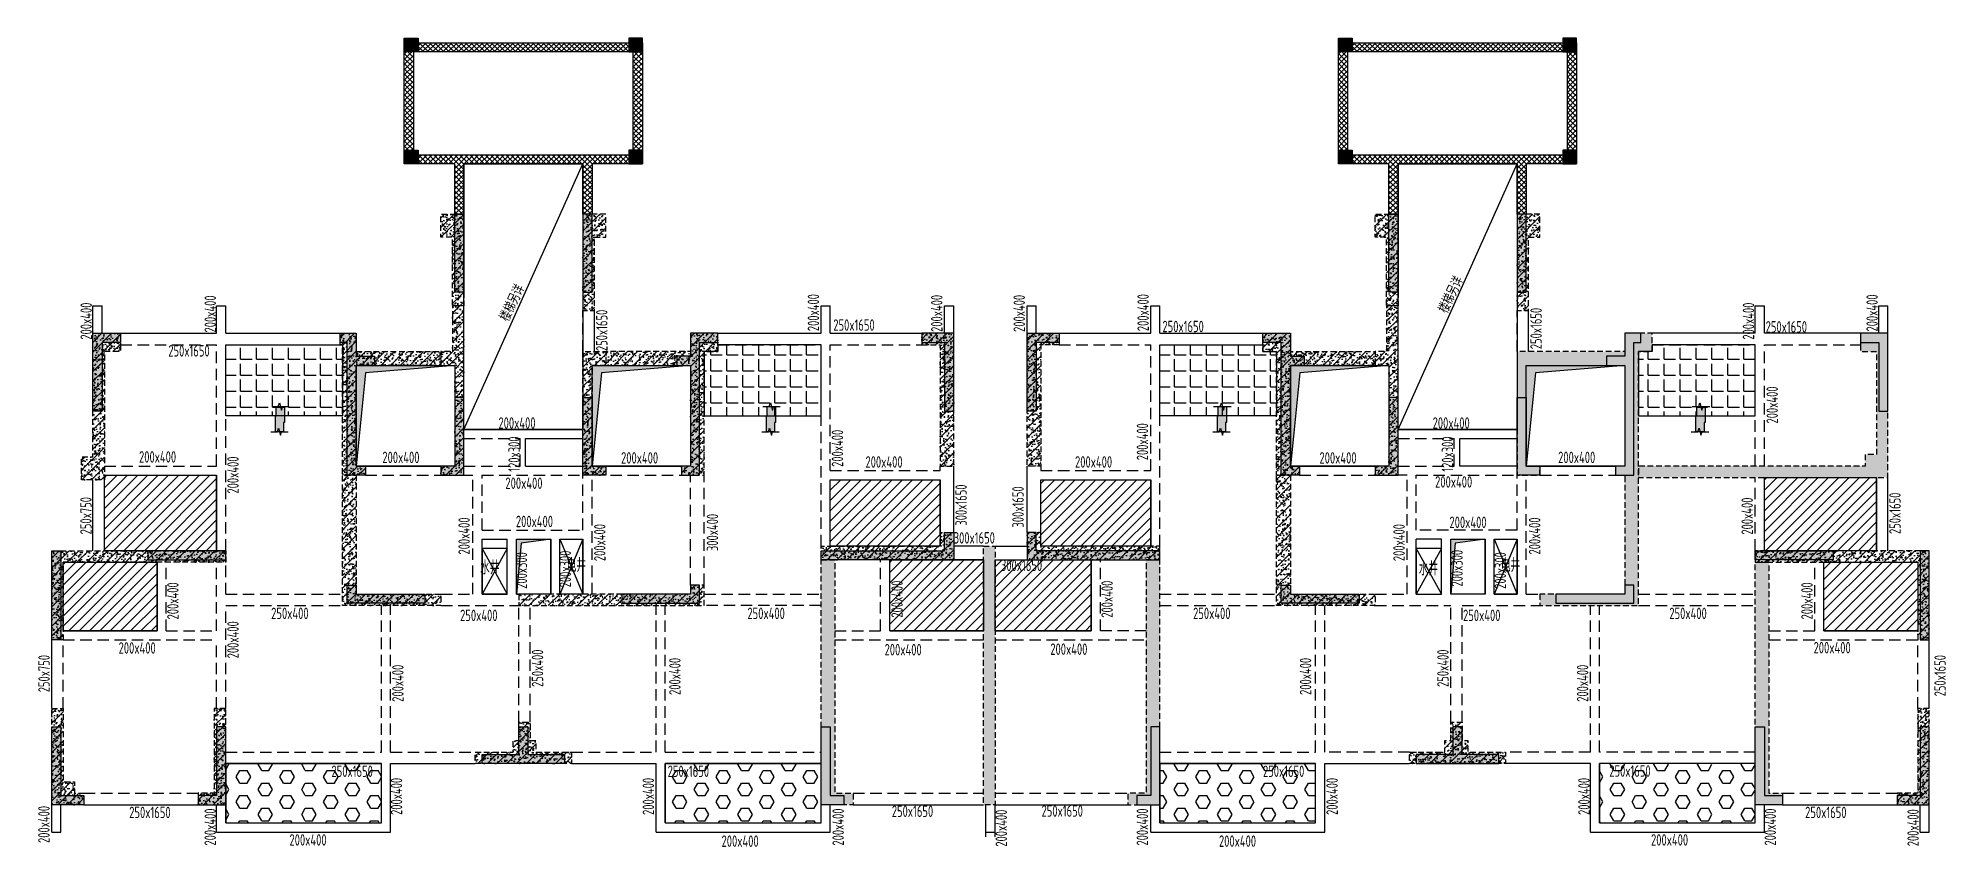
# Model space of a CAD drawing. Extents: x -100030 to 535495, y -23375 to 1879320.
# Drawn here: x 381849 to 423508, y 684703 to 702375 of the extents above; entities that cross this region are included whole.
import ezdxf
from ezdxf.enums import TextEntityAlignment as Align

# ---------------------------------------------------------------- set-up
doc = ezdxf.new("R2010")
doc.units = 0
doc.header["$LTSCALE"] = 500
doc.linetypes.add('DASHED', pattern=[0.75, 0.5, -0.25])
doc.linetypes.add('DASHED2', pattern=[0.375, 0.25, -0.125])
doc.layers.get('0').update_dxf_attribs({"linetype": 'CONTINUOUS'})
for name, color, linetype in [('C-XREF-EXT', 7, 'CONTINUOUS'), ('S_BEAM', 4, 'DASHED'), ('S_BEAM_TEXT_VERT', 41, 'CONTINUOUS'), ('S_COLU', 2, 'CONTINUOUS'), ('S_DETL', 7, 'CONTINUOUS'), ('S_HOLE', 201, 'CONTINUOUS'), ('S_HOLE_HACH', 254, 'CONTINUOUS'), ('S_HOLE_TEXT', 201, 'CONTINUOUS'), ('S_PLAN_HACH', 9, 'CONTINUOUS'), ('S_PLAN_MIDL', 255, 'CONTINUOUS'), ('S_PLAN_TEXT', 7, 'CONTINUOUS'), ('S_PLAN_THIN', 83, 'CONTINUOUS'), ('S_WALL', 2, 'CONTINUOUS'), ('S_WALL_BELW_DASH', 2, 'DASHED2'), ('S_WALL_BELW_DASH_HACH', 40, 'CONTINUOUS')]:
    doc.layers.add(name, color=color, linetype=linetype)
for name, color, linetype, lineweight in [('S_COLU_HACH', 15, 'CONTINUOUS', 50), ('S_WALL_HACH', 15, 'CONTINUOUS', 50), ('SD_TEXT', 7, 'CONTINUOUS', 0)]:
    doc.layers.add(name, color=color, linetype=linetype, lineweight=lineweight)
doc.styles.add('TH-STYLE3', font='tssdeng.shx', dxfattribs={"width": 0.7, "bigfont": 'tssdchn.shx'})
pattern_1 = [(45, (0, 0), (-106.066, 106.066), []), (50, (0, 0), (215.17805, -18.82564), [22.5, -247.5]), (355, (0, 0), (-41.6254, 225.6576), [18, -198]), (100.4514, (17.93, -1.57), (173.5528, 206.8319), [19.1221, -210.3426]), (46.1842, (0, 60), (320.1723, -49.6557), [33.75, -371.25]), (96.6356, (26.68, 55.86), (280.3988, 292.2354), [28.683, -315.514]), (351.1842, (0, 60), (280.3986, 292.2356), [27, -297]), (21, (30, 45), (179.0721, -120.7857), [22.5, -247.5]), (326, (30, 45), (72.9946, 217.545), [18, -198]), (71.4514, (44.92, 34.93), (252.0668, 96.7591), [19.1221, -210.3426]), (37.5, (0, 0), (3.64796, 99.86816), [1.5, -195.6, 1.5, -201, 1.5, -198.75]), (7.5, (0, 0), (78.92086, 118.32351), [1.5, -114.6, 1.5, -191.1, 1.5, -75.75]), (327.5, (-66.9, 0), (160.14673, -6.76646), [1.5, -75, 1.5, -234, 1.5, -310.5]), (317.5, (-96.9, 0), (174.95585, 30.0315), [1.5, -97.5, 1.5, -155.4, 1.5, -220.5])]
pattern_2 = [(0, (0, 0), (0, 349.25), [254, -95.25]), (90, (0, 0), (-349.25, 2e-14), [254, -95.25])]
pattern_3 = [(0, (8169.8, 100.04), (0, 349.25), [254, -95.25]), (90, (8169.8, 100.04), (-349.25, 2e-14), [254, -95.25])]

msp = doc.modelspace()

# ---------------------------------------------------------------- texts
at = {"layer": 'S_HOLE', "style": 'TH-STYLE3', "width": 0.7}
for s, p in [('水井', (391712, 690807)), ('电井', (393603, 690860)), ('水井', (412208, 690785)), ('电井', (414003, 690860))]:
    msp.add_text(s, height=300, dxfattribs=at).set_placement(p, align=Align.MIDDLE_CENTER)
at = {"layer": 'SD_TEXT', "style": 'TH-STYLE3', "width": 0.7}
for p in [(412628, 696340, 0), (392128, 696160, 0)]:
    msp.add_text('楼梯另详', height=250, rotation=64.4168, dxfattribs=at).set_placement(p)

# ---------------------------------------------------------------- blocks, each defined once
blk = doc.blocks.new('DXMX_View_Plane_DEFAULT_B1F_191030102219117445')
at = {"layer": 'S_COLU_HACH', "lineweight": -3}
for points in [[(7500, 17250), (7800, 17250), (7800, 16950), (7500, 16950)], [(12700, 17250), (12400, 17250), (12400, 16950), (12700, 16950)], [(27900, 17250), (28200, 17250), (28200, 16950), (27900, 16950)], [(33100, 17250), (32800, 17250), (32800, 16950), (33100, 16950)], [(7500, 14800), (7800, 14800), (7800, 14500), (7500, 14500)], [(12700, 14800), (12400, 14800), (12400, 14500), (12700, 14500)], [(27900, 14800), (28200, 14800), (28200, 14500), (27900, 14500)], [(33100, 14800), (32800, 14800), (32800, 14500), (33100, 14500)]]:
    blk.add_hatch(color=256, dxfattribs=at).paths.add_polyline_path(points, flags=0)
at = {"layer": 'S_WALL_BELW_DASH_HACH', "lineweight": -3}
h = blk.add_hatch(dxfattribs=at)
h.set_pattern_fill('钢筋混凝土', color=256, scale=30, style=0, pattern_type=2)
h.set_pattern_definition(pattern_1)
h.paths.add_polyline_path([(8800, 13200), (8800, 11400), (8550, 11400), (8550, 12900), (8300, 12900), (8300, 13400), (8800, 13400)], flags=0)
h = blk.add_hatch(dxfattribs=at)
h.set_pattern_fill('钢筋混凝土', color=256, scale=30, style=0, pattern_type=2)
h.set_pattern_definition(pattern_1)
h.paths.add_polyline_path([(11400, 13200), (11400, 11300), (11650, 11300), (11650, 12900), (11900, 12900), (11900, 13400), (11400, 13400)], flags=0)
h = blk.add_hatch(dxfattribs=at)
h.set_pattern_fill('钢筋混凝土', color=256, scale=30, style=0, pattern_type=2)
h.set_pattern_definition(pattern_1)
h.paths.add_polyline_path([(29200, 13200), (29200, 11400), (28950, 11400), (28950, 12900), (28700, 12900), (28700, 13400), (29200, 13400)], flags=0)
h = blk.add_hatch(dxfattribs=at)
h.set_pattern_fill('钢筋混凝土', color=256, scale=30, style=0, pattern_type=2)
h.set_pattern_definition(pattern_1)
h.paths.add_polyline_path([(31800, 13200), (31800, 11300), (32050, 11300), (32050, 12900), (32300, 12900), (32300, 13400), (31800, 13400)], flags=0)
h = blk.add_hatch(dxfattribs=at)
h.set_pattern_fill('钢筋混凝土', color=256, scale=30, style=0, pattern_type=2)
h.set_pattern_definition(pattern_1)
h.paths.add_polyline_path([(8600, 7900), (8300, 7900), (8300, 7700), (8800, 7700), (8800, 11400), (8550, 11400), (8550, 10400), (8300, 10400), (8300, 10100), (8600, 10100)], flags=0)
h = blk.add_hatch(dxfattribs=at)
h.set_pattern_fill('钢筋混凝土', color=256, scale=30, style=0, pattern_type=2)
h.set_pattern_definition(pattern_1)
h.paths.add_polyline_path([(29000, 7900), (28700, 7900), (28700, 7700), (29200, 7700), (29200, 11400), (28950, 11400), (28950, 10400), (28700, 10400), (28700, 10100), (29000, 10100)], flags=0)
h = blk.add_hatch(dxfattribs=at)
h.set_pattern_fill('钢筋混凝土', color=256, scale=30, style=0, pattern_type=2)
h.set_pattern_definition(pattern_1)
h.paths.add_polyline_path([(1300, 10550), (1300, 10400), (950, 10400), (950, 7600), (700, 7600), (450, 7600), (450, 8100), (700, 8100), (700, 10800), (1300, 10800)], flags=0)
h = blk.add_hatch(dxfattribs=at)
h.set_pattern_fill('钢筋混凝土', color=256, scale=30, style=0, pattern_type=2)
h.set_pattern_definition(pattern_1)
h.paths.add_polyline_path([(6450, 10400), (8300, 10400), (8300, 10100), (6450, 10100), (6450, 7900), (6650, 7900), (6650, 7700), (6150, 7700), (6150, 10550), (6100, 10550), (6100, 10800), (6450, 10800)], flags=0)
h = blk.add_hatch(dxfattribs=at)
h.set_pattern_fill('钢筋混凝土', color=256, scale=30, style=0, pattern_type=2)
h.set_pattern_definition(pattern_1)
h.paths.add_polyline_path([(14350, 10800), (13750, 10800), (13750, 10400), (11900, 10400), (11900, 10100), (13750, 10100), (13750, 7900), (13550, 7900), (13550, 7700), (14050, 7700), (14050, 10400), (14350, 10400), (14350, 10550)], flags=0)
h = blk.add_hatch(dxfattribs=at)
h.set_pattern_fill('钢筋混凝土', color=256, scale=30, style=0, pattern_type=2)
h.set_pattern_definition(pattern_1)
h.paths.add_polyline_path([(18800, 10550), (19200, 10550), (19200, 7900), (19500, 7900), (19500, 10800), (18800, 10800)], flags=0)
h = blk.add_hatch(dxfattribs=at)
h.set_pattern_fill('钢筋混凝土', color=256, scale=30, style=0, pattern_type=2)
h.set_pattern_definition(pattern_1)
h.paths.add_polyline_path([(21800, 10550), (21400, 10550), (21400, 7900), (21100, 7900), (21100, 10800), (21800, 10800)], flags=0)
h = blk.add_hatch(dxfattribs=at)
h.set_pattern_fill('钢筋混凝土', color=256, scale=30, style=0, pattern_type=2)
h.set_pattern_definition(pattern_1)
h.paths.add_polyline_path([(26250, 10800), (26850, 10800), (26850, 10400), (28700, 10400), (28700, 10100), (26850, 10100), (26850, 7900), (27050, 7900), (27050, 7700), (26550, 7700), (26550, 10400), (26250, 10400)], flags=0)
h = blk.add_hatch(dxfattribs=at)
h.set_pattern_fill('钢筋混凝土', color=256, scale=30, style=0, pattern_type=2)
h.set_pattern_definition(pattern_1)
h.paths.add_polyline_path([(32300, 5100), (32300, 4850), (34450, 4850), (34450, 10400), (34750, 10400), (34750, 10800), (34150, 10800), (34150, 10400), (31800, 10400), (31800, 7700), (32300, 7700), (32300, 7900), (32000, 7900), (32000, 10100), (34150, 10100), (34150, 7900), (33950, 7900), (33950, 7700), (34150, 7700), (34150, 5100)], flags=0)
h = blk.add_hatch(dxfattribs=at)
h.set_pattern_fill('钢筋混凝土', color=256, scale=30, style=0, pattern_type=2)
h.set_pattern_definition(pattern_1)
h.paths.add_polyline_path([(39300, 10550), (39300, 10400), (39650, 10400), (39650, 8150), (39400, 8150), (39400, 7900), (34450, 7900), (34450, 7650), (39400, 7650), (39650, 7650), (39900, 7650), (39900, 10800), (39300, 10800)], flags=0)
h = blk.add_hatch(dxfattribs=at)
h.set_pattern_fill('钢筋混凝土', color=256, scale=30, style=0, pattern_type=2)
h.set_pattern_definition(pattern_1)
h.paths.add_polyline_path([(11600, 7900), (11900, 7900), (11900, 7700), (11400, 7700), (11400, 10400), (11600, 10400), (11900, 10400), (11900, 10100), (11600, 10100)], flags=0)
h = blk.add_hatch(dxfattribs=at)
h.set_pattern_fill('钢筋混凝土', color=256, scale=30, style=0, pattern_type=2)
h.set_pattern_definition(pattern_1)
h.paths.add_polyline_path([(6450, 7700), (6450, 5100), (8300, 5100), (8300, 4850), (6150, 4850), (6150, 7700)], flags=0)
h = blk.add_hatch(dxfattribs=at)
h.set_pattern_fill('钢筋混凝土', color=256, scale=30, style=0, pattern_type=2)
h.set_pattern_definition(pattern_1)
h.paths.add_polyline_path([(26850, 7700), (26850, 5100), (28700, 5100), (28700, 4850), (26550, 4850), (26550, 7700)], flags=0)
h = blk.add_hatch(dxfattribs=at)
h.set_pattern_fill('钢筋混凝土', color=256, scale=30, style=0, pattern_type=2)
h.set_pattern_definition(pattern_1)
h.paths.add_polyline_path([(16800, 6150), (19200, 6150), (19200, 6450), (19500, 6450), (19500, 5850), (18150, 5850), (17900, 5850), (16600, 5850), (16600, 6150)], flags=0)
h = blk.add_hatch(dxfattribs=at)
h.set_pattern_fill('钢筋混凝土', color=256, scale=30, style=0, pattern_type=2)
h.set_pattern_definition(pattern_1)
h.paths.add_polyline_path([(23800, 6150), (21400, 6150), (21400, 6450), (21100, 6450), (21100, 5850), (22450, 5850), (22700, 5850), (24000, 5850), (24000, 6150)], flags=0)
h = blk.add_hatch(dxfattribs=at)
h.set_pattern_fill('钢筋混凝土', color=256, scale=30, style=0, pattern_type=2)
h.set_pattern_definition(pattern_1)
h.paths.add_polyline_path([(-200, 6050), (50, 6050), (3600, 6050), (3600, 5800), (50, 5800), (50, 4100), (-200, 4100)], flags=0)
h = blk.add_hatch(dxfattribs=at)
h.set_pattern_fill('钢筋混凝土', color=256, scale=30, style=0, pattern_type=2)
h.set_pattern_definition(pattern_1)
h.paths.add_polyline_path([(16600, 5850), (16900, 5850), (16900, 750), (17300, 750), (17300, 500), (16600, 500)], flags=0)
h = blk.add_hatch(dxfattribs=at)
h.set_pattern_fill('钢筋混凝土', color=256, scale=30, style=0, pattern_type=2)
h.set_pattern_definition(pattern_1)
h.paths.add_polyline_path([(20150, 6150), (20400, 6150), (20400, 500), (20150, 500)], flags=0)
h = blk.add_hatch(dxfattribs=at)
h.set_pattern_fill('钢筋混凝土', color=256, scale=30, style=0, pattern_type=2)
h.set_pattern_definition(pattern_1)
h.paths.add_polyline_path([(24000, 5850), (23700, 5850), (23700, 750), (23300, 750), (23300, 500), (24000, 500), (24000, 1400)], flags=0)
h = blk.add_hatch(dxfattribs=at)
h.set_pattern_fill('钢筋混凝土', color=256, scale=30, style=0, pattern_type=2)
h.set_pattern_definition(pattern_1)
h.paths.add_polyline_path([(40800, 6050), (40550, 6050), (37000, 6050), (37000, 5800), (40550, 5800), (40550, 4100), (40800, 4100)], flags=0)
h = blk.add_hatch(dxfattribs=at)
h.set_pattern_fill('钢筋混凝土', color=256, scale=30, style=0, pattern_type=2)
h.set_pattern_definition(pattern_1)
h.paths.add_polyline_path([(37000, 5800), (37300, 5800), (37300, 750), (37600, 750), (37600, 500), (37000, 500)], flags=0)
h = blk.add_hatch(dxfattribs=at)
h.set_pattern_fill('钢筋混凝土', color=256, scale=30, style=0, pattern_type=2)
h.set_pattern_definition(pattern_1)
h.paths.add_polyline_path([(13750, 5300), (13750, 5100), (10000, 5100), (10000, 4850), (14050, 4850), (14050, 5300)], flags=0)
h = blk.add_hatch(dxfattribs=at)
h.set_pattern_fill('钢筋混凝土', color=256, scale=30, style=0, pattern_type=2)
h.set_pattern_definition(pattern_1)
h.paths.add_polyline_path([(-200, 2600), (50, 2600), (50, 999), (300, 999), (300, 750), (500, 750), (500, 500), (0, 500), (-200, 500)], flags=0)
h = blk.add_hatch(dxfattribs=at)
h.set_pattern_fill('钢筋混凝土', color=256, scale=30, style=0, pattern_type=2)
h.set_pattern_definition(pattern_1)
h.paths.add_polyline_path([(3600, 2600), (3350, 2600), (3350, 750), (3000, 750), (3000, 500), (3600, 500)], flags=0)
h = blk.add_hatch(dxfattribs=at)
h.set_pattern_fill('钢筋混凝土', color=256, scale=30, style=0, pattern_type=2)
h.set_pattern_definition(pattern_1)
h.paths.add_polyline_path([(40800, 2600), (40550, 2600), (40550, 750), (40100, 750), (40100, 500), (40600, 500), (40800, 500)], flags=0)
h = blk.add_hatch(dxfattribs=at)
h.set_pattern_fill('钢筋混凝土', color=256, scale=30, style=0, pattern_type=2)
h.set_pattern_definition(pattern_1)
h.paths.add_polyline_path([(9050, 1650), (9875, 1650), (9875, 1900), (10000, 1900), (10000, 2300), (10250, 2300), (10250, 1900), (10375, 1900), (10375, 1650), (11150, 1650), (11150, 1400), (9050, 1400)], flags=0)
h = blk.add_hatch(dxfattribs=at)
h.set_pattern_fill('钢筋混凝土', color=256, scale=30, style=0, pattern_type=2)
h.set_pattern_definition(pattern_1)
h.paths.add_polyline_path([(29450, 1650), (30225, 1650), (30225, 1900), (30350, 1900), (30350, 2300), (30600, 2300), (30600, 1900), (30725, 1900), (30725, 1650), (31550, 1650), (31550, 1400), (29450, 1400)], flags=0)
at = {"layer": 'S_WALL_HACH', "lineweight": -3}
for points in [[(8800, 13200), (8800, 11700), (8600, 11700), (8600, 13400), (8800, 13400)], [(11400, 13200), (11400, 11700), (11600, 11700), (11600, 13400), (11400, 13400)], [(29200, 13200), (29200, 11700), (29000, 11700), (29000, 13400), (29200, 13400)], [(31800, 13200), (31800, 11700), (32000, 11700), (32000, 13400), (31800, 13400)], [(1300, 10600), (900, 10600), (900, 9100), (700, 9100), (700, 10800), (1300, 10800)], [(6450, 10300), (6850, 10300), (6850, 10100), (6450, 10100), (6450, 7900), (6650, 7900), (6650, 7700), (6250, 7700), (6250, 10600), (6100, 10600), (6100, 10800), (6450, 10800)], [(13750, 10300), (13450, 10300), (13450, 10100), (13750, 10100), (13750, 7900), (13550, 7900), (13550, 7700), (13950, 7700), (13950, 10600), (14350, 10600), (14350, 10800), (13750, 10800)], [(18800, 10600), (19300, 10600), (19300, 9100), (19500, 9100), (19500, 10800), (18800, 10800)], [(21800, 10600), (21300, 10600), (21300, 9100), (21100, 9100), (21100, 10800), (21800, 10800)], [(26850, 10300), (27150, 10300), (27150, 10100), (26850, 10100), (26850, 7900), (27050, 7900), (27050, 7700), (26650, 7700), (26650, 10600), (26250, 10600), (26250, 10800), (26850, 10800)], [(34150, 10300), (33750, 10300), (33750, 10100), (34150, 10100), (34150, 7900), (33950, 7900), (33950, 7700), (34350, 7700), (34350, 10600), (34500, 10600), (34500, 10800), (34150, 10800)], [(39300, 10600), (39700, 10600), (39700, 9100), (39900, 9100), (39900, 10800), (39300, 10800)], [(8600, 7900), (8300, 7900), (8300, 7700), (8800, 7700), (8800, 9400), (8600, 9400)], [(11600, 7900), (11900, 7900), (11900, 7700), (11400, 7700), (11400, 9400), (11600, 9400)], [(29000, 7900), (28700, 7900), (28700, 7700), (29200, 7700), (29200, 9400), (29000, 9400)], [(32000, 7900), (32300, 7900), (32300, 7700), (31800, 7700), (31800, 9400), (32000, 9400)], [(16800, 6050), (19300, 6050), (19300, 6450), (19500, 6450), (19500, 6050), (19500, 5850), (17900, 5850), (16600, 5850), (16600, 6050)], [(23800, 6050), (21300, 6050), (21300, 6450), (21100, 6450), (21100, 6050), (21100, 5850), (22700, 5850), (24000, 5850), (24000, 6050)], [(-200, 6050), (0, 6050), (0, 4100), (-200, 4100)], [(3400, 6050), (1900, 6050), (1900, 5850), (3600, 5850), (3600, 6050)], [(37200, 6050), (38700, 6050), (38700, 5850), (37000, 5850), (37000, 6050)], [(40800, 6050), (40600, 6050), (40600, 4100), (40800, 4100)], [(6450, 5300), (6450, 5100), (7950, 5100), (7950, 4900), (6250, 4900), (6250, 5300)], [(13750, 5300), (13750, 5100), (12250, 5100), (12250, 4900), (13950, 4900), (13950, 5300)], [(26850, 5300), (26850, 5100), (28350, 5100), (28350, 4900), (26650, 4900), (26650, 5300)], [(34150, 5300), (34150, 5100), (32650, 5100), (32650, 4900), (34350, 4900), (34350, 5300)], [(-200, 2200), (0, 2200), (0, 700), (500, 700), (500, 500), (0, 500), (-200, 500)], [(3600, 2200), (3400, 2200), (3400, 700), (3000, 700), (3000, 500), (3600, 500), (3600, 1400)], [(9201, 1600), (10000, 1600), (10000, 2200), (10200, 2200), (10200, 1600), (11000, 1600), (11000, 1400), (9201, 1400)], [(16600, 2200), (16800, 2200), (16800, 700), (17100, 700), (17100, 500), (16600, 500), (16600, 1400)], [(24000, 2200), (23800, 2200), (23800, 700), (23500, 700), (23500, 500), (24000, 500), (24000, 1400)], [(31400, 1600), (30600, 1600), (30600, 2200), (30400, 2200), (30400, 1600), (29600, 1600), (29600, 1400), (31400, 1400)], [(37000, 2200), (37200, 2200), (37200, 700), (37600, 700), (37600, 500), (37000, 500), (37000, 1400)], [(40800, 2200), (40600, 2200), (40600, 700), (40100, 700), (40100, 500), (40600, 500), (40800, 500)]]:
    blk.add_hatch(color=256, dxfattribs=at).paths.add_polyline_path(points, flags=0)
at = {"layer": 'S_BEAM', "linetype": 'ByBlock', "lineweight": -3}
for p, q in [((700, 10800), (700, 11400)), ((900, 10800), (900, 11400)), ((3400, 10800), (3400, 11400)), ((3600, 10800), (3600, 11400)), ((11650, 10400), (11650, 11300)), ((16600, 10800), (16600, 11400)), ((16800, 10800), (16800, 11400)), ((19300, 10800), (19300, 11400)), ((19500, 10800), (19500, 11400)), ((21100, 10800), (21100, 11400)), ((21300, 10800), (21300, 11400)), ((23800, 10800), (23800, 11400)), ((24000, 10800), (24000, 11400)), ((32050, 10400), (32050, 11300)), ((37000, 10800), (37000, 11400)), ((37200, 10800), (37200, 11400)), ((39700, 10800), (39700, 11400)), ((39900, 10800), (39900, 11400)), ((1300, 10800), (3400, 10800)), ((3600, 10800), (6100, 10800)), ((14350, 10800), (16600, 10800)), ((16800, 10800), (18800, 10800)), ((21800, 10800), (23800, 10800)), ((24000, 10800), (26250, 10800)), ((37000, 10800), (34750, 10800)), ((39300, 10800), (37200, 10800)), ((8800, 8700), (11400, 8700)), ((10150, 7900), (10150, 8500)), ((10150, 8500), (11400, 8500)), ((29200, 8700), (31800, 8700)), ((30550, 7900), (30550, 8500)), ((30550, 8500), (31800, 8500)), ((700, 6050), (700, 7600)), ((950, 7700), (3400, 7700)), ((950, 6050), (950, 7600)), ((3400, 6050), (3400, 7700)), ((6650, 7900), (8300, 7900)), ((10150, 7900), (11400, 7900)), ((11900, 7900), (13550, 7900)), ((16800, 6150), (16800, 7600)), ((16800, 7600), (19200, 7600)), ((19200, 6450), (19200, 7600)), ((19500, 6450), (19500, 7900)), ((21100, 6450), (21100, 7900)), ((21400, 6450), (21400, 7600)), ((21400, 7600), (23800, 7600)), ((23800, 6150), (23800, 7600)), ((27050, 7900), (28700, 7900)), ((31800, 7900), (30550, 7900)), ((32300, 7900), (33950, 7900)), ((37200, 6050), (37200, 7600)), ((39650, 6050), (39650, 7650)), ((39900, 6050), (39900, 7650)), ((9200, 5100), (9200, 6300)), ((9200, 6300), (9750, 6300)), ((9750, 5100), (9750, 6300)), ((9950, 5100), (9950, 6300)), ((9950, 6300), (10700, 6300)), ((10700, 5100), (10700, 6300)), ((10900, 5100), (10900, 6300)), ((10900, 6300), (11400, 6300)), ((11400, 5100), (11400, 6300)), ((29600, 5100), (29600, 6300)), ((30150, 6300), (29600, 6300)), ((30150, 5100), (30150, 6300)), ((30350, 5100), (30350, 6300)), ((30350, 6300), (31100, 6300)), ((31100, 5100), (31100, 6300)), ((31300, 5100), (31300, 6300)), ((31300, 6300), (31800, 6300)), ((31800, 5100), (31800, 6300)), ((18100, 4300), (18100, 5850)), ((20150, 6150), (19500, 6150)), ((20150, 5850), (19500, 5850)), ((20400, 6150), (21100, 6150)), ((20400, 5850), (21100, 5850)), ((22500, 4300), (22500, 5850)), ((2100, 4300), (2100, 5800)), ((38500, 4300), (38500, 5800)), ((9750, 5100), (9200, 5100)), ((29600, 5100), (30150, 5100)), ((31100, 5100), (30350, 5100)), ((31300, 5100), (31800, 5100)), ((50, 4300), (2100, 4300)), ((18100, 4300), (20150, 4300)), ((20400, 4300), (22500, 4300)), ((38500, 4300), (40550, 4300)), ((-200, 2600), (-200, 4100)), ((40800, 2600), (40800, 4100)), ((3600, 1400), (7000, 1400)), ((7000, 100), (7000, 1400)), ((7200, -100), (7200, 1400)), ((7200, 1400), (9050, 1400)), ((11150, 1400), (13000, 1400)), ((13000, -100), (13000, 1400)), ((13200, 100), (13200, 1400)), ((13200, 1400), (16600, 1400)), ((24000, 1400), (27400, 1400)), ((27400, 100), (27400, 1400)), ((27600, -100), (27600, 1400)), ((27600, 1400), (29450, 1400)), ((33400, 1400), (31550, 1400)), ((33400, -100), (33400, 1400)), ((33600, 100), (33600, 1400)), ((37000, 1400), (33600, 1400)), ((-200, -100), (-200, 500)), ((0, -100), (0, 500)), ((500, 500), (3000, 500)), ((3400, -100), (3400, 500)), ((3600, 100), (3600, 500)), ((16600, 100), (16600, 500)), ((16800, -100), (16800, 500)), ((17300, 500), (20150, 500)), ((20200, -200), (20200, 500)), ((20400, -200), (20400, 500)), ((20400, 500), (23300, 500)), ((23800, -100), (23800, 500)), ((24000, 100), (24000, 500)), ((37000, 100), (37000, 500)), ((37200, -100), (37200, 500)), ((37600, 500), (40100, 500)), ((40600, -100), (40600, 500)), ((40800, -100), (40800, 500)), ((3600, 100), (7000, 100)), ((13200, 100), (16600, 100)), ((24000, 100), (27400, 100)), ((33600, 100), (37000, 100)), ((3400, -100), (7200, -100)), ((13000, -100), (16800, -100)), ((23800, -100), (27600, -100)), ((33400, -100), (37200, -100))]:
    blk.add_line(p, q, dxfattribs=at)
at = {"layer": 'S_BEAM', "lineweight": -3}
for p, q in [((11400, 10400), (11400, 11300)), ((31800, 10400), (31800, 11300)), ((1300, 10550), (3400, 10550)), ((3400, 7900), (3400, 10550)), ((3400, 7900), (3400, 10550)), ((3600, 6050), (3600, 10550)), ((3600, 6050), (3600, 10550)), ((3600, 10550), (6100, 10550)), ((14350, 10550), (16600, 10550)), ((16600, 6150), (16600, 10550)), ((16800, 7800), (16800, 10550)), ((16800, 10550), (18800, 10550)), ((21800, 10550), (23800, 10550)), ((23800, 7800), (23800, 10550)), ((24000, 6150), (24000, 10550)), ((24000, 10550), (26250, 10550)), ((34750, 10550), (37000, 10550)), ((37000, 7900), (37000, 10550)), ((37200, 7900), (37200, 10550)), ((37200, 10550), (39300, 10550)), ((8800, 8500), (10030, 8500)), ((10030, 7900), (10030, 8500)), ((29200, 8500), (30430, 8500)), ((30430, 7900), (30430, 8500)), ((950, 7900), (3400, 7900)), ((6650, 7700), (8300, 7700)), ((8800, 7900), (10030, 7900)), ((8800, 7700), (9000, 7700)), ((9000, 5100), (9000, 7700)), ((9200, 6500), (9200, 7700)), ((9200, 7700), (11400, 7700)), ((11400, 6500), (11400, 7700)), ((11600, 5100), (11600, 7700)), ((12000, 7700), (13550, 7700)), ((13750, 5300), (13750, 7700)), ((14050, 5300), (14050, 7700)), ((16800, 7800), (19200, 7800)), ((19200, 7800), (19200, 7900)), ((21400, 7900), (21400, 7800)), ((21400, 7800), (23800, 7800)), ((27050, 7700), (28700, 7700)), ((29200, 7900), (30430, 7900)), ((29400, 7700), (29200, 7700)), ((29400, 5100), (29400, 7700)), ((29600, 6500), (29600, 7700)), ((29600, 7700), (31800, 7700)), ((31800, 6500), (31800, 7700)), ((32000, 5100), (32000, 7700)), ((32300, 7700), (33950, 7700)), ((37000, 6050), (37000, 7650)), ((9200, 6500), (11400, 6500)), ((31800, 6500), (29600, 6500)), ((17900, 4300), (17900, 5850)), ((22700, 4300), (22700, 5850)), ((2300, 4300), (2300, 5799)), ((3400, 4300), (3400, 5800)), ((3600, 5100), (3600, 5800)), ((38300, 4300), (38300, 5800)), ((3600, 5100), (6150, 5100)), ((8300, 5100), (9000, 5100)), ((9950, 5100), (10000, 5100)), ((14050, 5100), (16600, 5100)), ((24000, 5100), (26550, 5100)), ((28700, 5100), (29400, 5100)), ((32000, 5100), (32300, 5100)), ((34450, 5100), (37000, 5100)), ((3600, 2600), (3600, 4850)), ((3600, 4850), (6150, 4850)), ((7000, 1650), (7000, 4850)), ((7200, 1650), (7200, 4850)), ((8300, 4850), (10000, 4850)), ((10000, 2300), (10000, 4850)), ((10250, 2300), (10250, 4850)), ((13000, 1650), (13000, 4850)), ((13200, 1650), (13200, 4850)), ((16600, 4850), (14050, 4850)), ((24000, 4850), (26550, 4850)), ((27400, 1650), (27400, 4850)), ((27600, 1650), (27600, 4850)), ((28700, 4850), (30350, 4850)), ((30350, 2300), (30350, 4850)), ((30600, 2300), (30600, 4850)), ((30600, 4850), (32300, 4850)), ((33400, 1650), (33400, 4850)), ((33600, 1650), (33600, 4850)), ((34450, 4850), (37000, 4850)), ((2300, 4300), (3400, 4300)), ((16900, 4300), (17900, 4300)), ((23700, 4300), (22700, 4300)), ((37300, 4300), (38300, 4300)), ((38293, 4300), (38300, 4300)), ((50, 2600), (50, 4100)), ((50, 4100), (3400, 4100)), ((3400, 2600), (3400, 4100)), ((16900, 4100), (20150, 4100)), ((20400, 4100), (23700, 4100)), ((37300, 4100), (40550, 4100)), ((40550, 2600), (40550, 4100)), ((3600, 1650), (7000, 1650)), ((7200, 1650), (9050, 1650)), ((11150, 1650), (13000, 1650)), ((13200, 1650), (16600, 1650)), ((24000, 1650), (27400, 1650)), ((29450, 1650), (27600, 1650)), ((33400, 1650), (31550, 1650)), ((37000, 1650), (33600, 1650)), ((500, 750), (3000, 750)), ((17300, 750), (20150, 750)), ((20400, 750), (23300, 750)), ((37600, 750), (40100, 750))]:
    blk.add_line(p, q, dxfattribs=at)
at = {"layer": 'S_COLU', "linetype": 'Continuous', "lineweight": -3, "ltscale": 0.5, "flags": 128}
for points in [[(7500, 17250), (7800, 17250), (7800, 16950), (7500, 16950), (7500, 17250)], [(12700, 17250), (12400, 17250), (12400, 16950), (12700, 16950), (12700, 17250)], [(27900, 17250), (28200, 17250), (28200, 16950), (27900, 16950), (27900, 17250)], [(33100, 17250), (32800, 17250), (32800, 16950), (33100, 16950), (33100, 17250)], [(7500, 14800), (7800, 14800), (7800, 14500), (7500, 14500), (7500, 14800)], [(12700, 14800), (12400, 14800), (12400, 14500), (12700, 14500), (12700, 14800)], [(27900, 14800), (28200, 14800), (28200, 14500), (27900, 14500), (27900, 14800)], [(33100, 14800), (32800, 14800), (32800, 14500), (33100, 14500), (33100, 14800)]]:
    blk.add_lwpolyline(points, close=True, dxfattribs=at)
at = {"layer": 'S_WALL', "linetype": 'Continuous', "lineweight": -3, "ltscale": 0.5, "flags": 128}
for points in [[(8800, 13200), (8800, 11700), (8600, 11700), (8600, 13400), (8800, 13400), (8800, 13200)], [(11400, 13200), (11400, 11700), (11600, 11700), (11600, 13400), (11400, 13400), (11400, 13200)], [(29200, 13200), (29200, 11700), (29000, 11700), (29000, 13400), (29200, 13400), (29200, 13200)], [(31800, 13200), (31800, 11700), (32000, 11700), (32000, 13400), (31800, 13400), (31800, 13200)], [(1300, 10600), (900, 10600), (900, 9100), (700, 9100), (700, 10800), (1300, 10800), (1300, 10600)], [(6450, 10300), (6850, 10300), (6850, 10100), (6450, 10100), (6450, 7900), (6650, 7900), (6650, 7700), (6250, 7700), (6250, 10600), (6100, 10600), (6100, 10800), (6450, 10800), (6450, 10300)], [(13750, 10300), (13450, 10300), (13450, 10100), (13750, 10100), (13750, 7900), (13550, 7900), (13550, 7700), (13950, 7700), (13950, 10600), (14350, 10600), (14350, 10800), (13750, 10800), (13750, 10300)], [(18800, 10600), (19300, 10600), (19300, 9100), (19500, 9100), (19500, 10800), (18800, 10800), (18800, 10600)], [(21800, 10600), (21300, 10600), (21300, 9100), (21100, 9100), (21100, 10800), (21800, 10800), (21800, 10600)], [(26850, 10300), (27150, 10300), (27150, 10100), (26850, 10100), (26850, 7900), (27050, 7900), (27050, 7700), (26650, 7700), (26650, 10600), (26250, 10600), (26250, 10800), (26850, 10800), (26850, 10300)], [(34150, 10300), (33750, 10300), (33750, 10100), (34150, 10100), (34150, 7900), (33950, 7900), (33950, 7700), (34350, 7700), (34350, 10600), (34500, 10600), (34500, 10800), (34150, 10800), (34150, 10300)], [(39300, 10600), (39700, 10600), (39700, 9100), (39900, 9100), (39900, 10800), (39300, 10800), (39300, 10600)], [(8600, 7900), (8300, 7900), (8300, 7700), (8800, 7700), (8800, 9400), (8600, 9400), (8600, 7900)], [(11600, 7900), (11900, 7900), (11900, 7700), (11400, 7700), (11400, 9400), (11600, 9400), (11600, 7900)], [(29000, 7900), (28700, 7900), (28700, 7700), (29200, 7700), (29200, 9400), (29000, 9400), (29000, 7900)], [(32000, 7900), (32300, 7900), (32300, 7700), (31800, 7700), (31800, 9400), (32000, 9400), (32000, 7900)], [(16800, 6050), (19300, 6050), (19300, 6450), (19500, 6450), (19500, 6050), (19500, 5850), (17900, 5850), (16600, 5850), (16600, 6050), (16800, 6050)], [(23800, 6050), (21300, 6050), (21300, 6450), (21100, 6450), (21100, 6050), (21100, 5850), (22700, 5850), (24000, 5850), (24000, 6050), (23800, 6050)], [(-200, 6050), (0, 6050), (0, 4100), (-200, 4100), (-200, 6050)], [(3400, 6050), (1900, 6050), (1900, 5850), (3600, 5850), (3600, 6050), (3400, 6050)], [(37200, 6050), (38700, 6050), (38700, 5850), (37000, 5850), (37000, 6050), (37200, 6050)], [(40800, 6050), (40600, 6050), (40600, 4100), (40800, 4100), (40800, 6050)], [(6450, 5300), (6450, 5100), (7950, 5100), (7950, 4900), (6250, 4900), (6250, 5300), (6450, 5300)], [(13750, 5300), (13750, 5100), (12250, 5100), (12250, 4900), (13950, 4900), (13950, 5300), (13750, 5300)], [(26850, 5300), (26850, 5100), (28350, 5100), (28350, 4900), (26650, 4900), (26650, 5300), (26850, 5300)], [(34150, 5300), (34150, 5100), (32650, 5100), (32650, 4900), (34350, 4900), (34350, 5300), (34150, 5300)], [(-200, 2200), (0, 2200), (0, 700), (500, 700), (500, 500), (0, 500), (-200, 500), (-200, 2200)], [(3600, 2200), (3400, 2200), (3400, 700), (3000, 700), (3000, 500), (3600, 500), (3600, 1400), (3600, 2200)], [(9201, 1600), (10000, 1600), (10000, 2200), (10200, 2200), (10200, 1600), (11000, 1600), (11000, 1400), (9201, 1400), (9201, 1600)], [(16600, 2200), (16800, 2200), (16800, 700), (17100, 700), (17100, 500), (16600, 500), (16600, 1400), (16600, 2200)], [(24000, 2200), (23800, 2200), (23800, 700), (23500, 700), (23500, 500), (24000, 500), (24000, 1400), (24000, 2200)], [(31400, 1600), (30600, 1600), (30600, 2200), (30400, 2200), (30400, 1600), (29600, 1600), (29600, 1400), (31400, 1400), (31400, 1600)], [(37000, 2200), (37200, 2200), (37200, 700), (37600, 700), (37600, 500), (37000, 500), (37000, 1400), (37000, 2200)], [(40800, 2200), (40600, 2200), (40600, 700), (40100, 700), (40100, 500), (40600, 500), (40800, 500), (40800, 2200)]]:
    blk.add_lwpolyline(points, close=True, dxfattribs=at)
at = {"layer": 'S_WALL_BELW_DASH', "linetype": 'DASHED', "lineweight": -3, "ltscale": 0.5, "flags": 128}
for points in [[(8800, 13200), (8800, 11400), (8550, 11400), (8550, 12900), (8300, 12900), (8300, 13400), (8800, 13400), (8800, 13200)], [(11400, 13200), (11400, 11300), (11650, 11300), (11650, 12900), (11900, 12900), (11900, 13400), (11400, 13400), (11400, 13200)], [(29200, 13200), (29200, 11400), (28950, 11400), (28950, 12900), (28700, 12900), (28700, 13400), (29200, 13400), (29200, 13200)], [(31800, 13200), (31800, 11300), (32050, 11300), (32050, 12900), (32300, 12900), (32300, 13400), (31800, 13400), (31800, 13200)], [(8600, 7900), (8300, 7900), (8300, 7700), (8800, 7700), (8800, 11400), (8550, 11400), (8550, 10400), (8300, 10400), (8300, 10100), (8600, 10100), (8600, 7900)], [(29000, 7900), (28700, 7900), (28700, 7700), (29200, 7700), (29200, 11400), (28950, 11400), (28950, 10400), (28700, 10400), (28700, 10100), (29000, 10100), (29000, 7900)], [(1300, 10550), (1300, 10400), (950, 10400), (950, 7600), (700, 7600), (450, 7600), (450, 8100), (700, 8100), (700, 10800), (1300, 10800), (1300, 10550)], [(6450, 10400), (8300, 10400), (8300, 10100), (6450, 10100), (6450, 7900), (6650, 7900), (6650, 7700), (6150, 7700), (6150, 10550), (6100, 10550), (6100, 10800), (6450, 10800), (6450, 10400)], [(14350, 10800), (13750, 10800), (13750, 10400), (11900, 10400), (11900, 10100), (13750, 10100), (13750, 7900), (13550, 7900), (13550, 7700), (14050, 7700), (14050, 10400), (14350, 10400), (14350, 10550), (14350, 10800)], [(18800, 10550), (19200, 10550), (19200, 7900), (19500, 7900), (19500, 10800), (18800, 10800), (18800, 10550)], [(21800, 10550), (21400, 10550), (21400, 7900), (21100, 7900), (21100, 10800), (21800, 10800), (21800, 10550)], [(26250, 10800), (26850, 10800), (26850, 10400), (28700, 10400), (28700, 10100), (26850, 10100), (26850, 7900), (27050, 7900), (27050, 7700), (26550, 7700), (26550, 10400), (26250, 10400), (26250, 10800)], [(32300, 5100), (32300, 4850), (34450, 4850), (34450, 10400), (34750, 10400), (34750, 10800), (34150, 10800), (34150, 10400), (31800, 10400), (31800, 7700), (32300, 7700), (32300, 7900), (32000, 7900), (32000, 10100), (34150, 10100), (34150, 7900), (33950, 7900), (33950, 7700), (34150, 7700), (34150, 5100), (32300, 5100)], [(39300, 10550), (39300, 10400), (39650, 10400), (39650, 8150), (39400, 8150), (39400, 7900), (34450, 7900), (34450, 7650), (39400, 7650), (39650, 7650), (39900, 7650), (39900, 10800), (39300, 10800), (39300, 10550)], [(11600, 7900), (11900, 7900), (11900, 7700), (11400, 7700), (11400, 10400), (11600, 10400), (11900, 10400), (11900, 10100), (11600, 10100), (11600, 7900)], [(6450, 7700), (6450, 5100), (8300, 5100), (8300, 4850), (6150, 4850), (6150, 7700), (6450, 7700)], [(26850, 7700), (26850, 5100), (28700, 5100), (28700, 4850), (26550, 4850), (26550, 7700), (26850, 7700)], [(16800, 6150), (19200, 6150), (19200, 6450), (19500, 6450), (19500, 5850), (18150, 5850), (17900, 5850), (16600, 5850), (16600, 6150), (16800, 6150)], [(23800, 6150), (21400, 6150), (21400, 6450), (21100, 6450), (21100, 5850), (22450, 5850), (22700, 5850), (24000, 5850), (24000, 6150), (23800, 6150)], [(-200, 6050), (50, 6050), (3600, 6050), (3600, 5800), (50, 5800), (50, 4100), (-200, 4100), (-200, 6050)], [(16600, 5850), (16900, 5850), (16900, 750), (17300, 750), (17300, 500), (16600, 500), (16600, 5850)], [(20150, 6150), (20400, 6150), (20400, 500), (20150, 500), (20150, 6150)], [(24000, 5850), (23700, 5850), (23700, 750), (23300, 750), (23300, 500), (24000, 500), (24000, 1400), (24000, 5850)], [(40800, 6050), (40550, 6050), (37000, 6050), (37000, 5800), (40550, 5800), (40550, 4100), (40800, 4100), (40800, 6050)], [(37000, 5800), (37300, 5800), (37300, 750), (37600, 750), (37600, 500), (37000, 500), (37000, 5800)], [(13750, 5300), (13750, 5100), (10000, 5100), (10000, 4850), (14050, 4850), (14050, 5300), (13750, 5300)], [(-200, 2600), (50, 2600), (50, 999), (300, 999), (300, 750), (500, 750), (500, 500), (0, 500), (-200, 500), (-200, 2600)], [(3600, 2600), (3350, 2600), (3350, 750), (3000, 750), (3000, 500), (3600, 500), (3600, 2600)], [(40800, 2600), (40550, 2600), (40550, 750), (40100, 750), (40100, 500), (40600, 500), (40800, 500), (40800, 2600)], [(9050, 1650), (9875, 1650), (9875, 1900), (10000, 1900), (10000, 2300), (10250, 2300), (10250, 1900), (10375, 1900), (10375, 1650), (11150, 1650), (11150, 1400), (9050, 1400), (9050, 1650)], [(29450, 1650), (30225, 1650), (30225, 1900), (30350, 1900), (30350, 2300), (30600, 2300), (30600, 1900), (30725, 1900), (30725, 1650), (31550, 1650), (31550, 1400), (29450, 1400), (29450, 1650)]]:
    blk.add_lwpolyline(points, close=True, dxfattribs=at)
at = {"layer": 'S_BEAM_TEXT_VERT', "lineweight": -3, "style": 'TH-STYLE3', "width": 0.7}
for s, rotation, p in [('200x400', 90, (678, 10661)), ('200x400', 90, (3387, 10818)), ('250x1650', 90, (11938, 10412)), ('200x400', 90, (16559, 10847)), ('200x400', 90, (19253, 10830)), ('200x400', 90, (21053, 10830)), ('200x400', 90, (23759, 10847)), ('250x1650', 89.9999, (32340, 10453)), ('200x400', 90, (36978, 10661)), ('200x400', 90, (39678, 10839)), ('250x1650', 360, (16868, 10855)), ('250x1650', 359.9999, (24056, 10824)), ('250x1650', 359.9999, (37228, 10816)), ('250x1650', 360, (2346, 10292)), ('200x400', 89.9999, (37496, 8829)), ('200x400', 360, (9556, 8715)), ('200x400', 89.9999, (23744, 8026)), ('200x400', 360, (29956, 8715)), ('120x300', 90, (10022, 7775)), ('200x400', 90, (17084, 7882)), ('120x300', 90, (30405, 7775)), ('200x400', 360, (1707, 7974)), ('200x400', 90, (3884, 7298)), ('200x400', 360, (7021, 7964)), ('200x400', 360, (12233, 7953)), ('200x400', 360, (17571, 7864)), ('200x400', 359.9999, (22147, 7864)), ('200x400', 359.9999, (27485, 7953)), ('200x400', 359.9999, (32697, 7964)), ('200x400', 360, (9708, 7400)), ('200x400', 359.9999, (30010, 7428)), ('250x750', 90, (672, 6406)), ('300x1650', 90, (19784, 6597)), ('300x1650', 90, (21027, 6556)), ('200x400', 89.9999, (36950, 6401)), ('250x1650', 89.9999, (40177, 6415)), ('200x400', 90, (8931, 5966)), ('200x400', 360, (9937, 6564)), ('300x400', 90, (14354, 6041)), ('200x400', 359.9999, (30324, 6546)), ('200x400', 89.9999, (32309, 5966)), ('200x400', 90, (11894, 5822)), ('300x1650', 360, (19497, 6205)), ('200x400', 89.9999, (29347, 5822)), ('200x300', 90, (10183, 5216)), ('200x300', 90, (11140, 5250)), ('300x1650', 360, (20529, 5605)), ('200x300', 89.9999, (30614, 5266)), ('200x300', 89.9999, (31558, 5216)), ('200x400', 90, (2571, 4548)), ('200x400', 90, (18385, 4586)), ('200x400', 90, (22972, 4585)), ('200x400', 89.9999, (38256, 4548)), ('250x400', 360, (4593, 4556)), ('250x400', 360, (8719, 4512)), ('250x400', 360, (14993, 4556)), ('250x400', 359.9999, (24725, 4556)), ('250x400', 359.9999, (30620, 4512)), ('250x400', 359.9999, (35125, 4556)), ('200x400', 90, (3884, 3698)), ('250x750', 90, (-242, 2956)), ('200x400', 360, (1261, 3800)), ('250x400', 90, (10534, 3073)), ('200x400', 360, (17988, 3762)), ('200x400', 360, (21607, 3774)), ('250x400', 89.9999, (30306, 3073)), ('200x400', 359.9999, (38275, 3806)), ('250x1650', 89.9999, (41163, 2867)), ('200x400', 90, (7484, 2748)), ('200x400', 90, (13534, 2898)), ('200x400', 89.9999, (27306, 2898)), ('200x400', 89.9999, (33356, 2748)), ('250x1650', 360, (5910, 1106)), ('250x1650', 360, (13251, 1106)), ('250x1650', 359.9999, (26251, 1106)), ('250x1650', 359.9999, (33813, 1110)), ('200x400', 90, (7454, 276)), ('200x400', 90, (12954, 276)), ('200x400', 90, (27886, 276)), ('200x400', 90, (33386, 276)), ('200x400', 90, (-245, -337)), ('250x1650', 360, (1493, 206)), ('250x1650', 360, (18146, 232)), ('250x1650', 360, (21416, 238)), ('250x1650', 359.9999, (38091, 206)), ('200x400', 90, (3386, -393)), ('200x400', 90, (17099, -393)), ('200x400', 90, (20662, -418)), ('200x400', 90, (23742, -393)), ('200x400', 90, (37454, -393)), ('200x400', 90, (40573, -409)), ('200x400', 360, (4993, -394)), ('200x400', 360, (14428, -421))]:
    blk.add_text(s, height=250, rotation=rotation, dxfattribs=at).set_placement(p)
for p in [(25290, -421), (34725, -394)]:
    blk.add_text('200x400', height=250, dxfattribs=at).set_placement(p)
blk = doc.blocks.new('A$C07C54580')
at = {"layer": 'S_PLAN_HACH'}
h = blk.add_hatch(dxfattribs=at)
h.set_pattern_fill('HEX', color=256, scale=50)
h.set_pattern_definition([(0, (-350504.04, -284247.18), (0, 274.963), [158.75, -317.5]), (120, (-350504.04, -284247.18), (-238.12494, -137.4815), [158.75, -317.5]), (60, (-350345.3, -284247.18), (-238.12494, 137.4815), [158.75, -317.5])])
h.paths.add_polyline_path([(0, -1299.9994), (3399.9999, -1299.9994), (3399.9999, 0), (0, 0)])
at = {"layer": 'S_PLAN_MIDL'}
blk.add_lwpolyline([(0, -1299.9994), (3399.9999, -1299.9994), (3399.9999, 0), (0, 0)], close=True, dxfattribs=at)
blk = doc.blocks.new('A$C36242A35')
at = {"layer": 'S_PLAN_HACH'}
h = blk.add_hatch(color=256, dxfattribs=at)
h.dxf.hatch_style = 1
h.paths.add_polyline_path([(301, 629), (301, 279), (281, 279), (281, 79), (101, 79), (101, 429), (121, 429), (121, 629)])
at = {"layer": 'S_DETL'}
blk.add_lwpolyline([(301, 629), (301, 279), (281, 279), (281, 79), (101, 79), (101, 429), (121, 429), (121, 629)], close=True, dxfattribs=at)
at = {"layer": 'S_PLAN_THIN'}
for points in [[(20, 629), (164, 629), (189, 708), (232, 550), (258, 629), (402, 629)], [(0, 79), (144, 79), (169, 158), (212, 0), (238, 79), (382, 79)]]:
    blk.add_lwpolyline(points, dxfattribs=at)
blk = doc.blocks.new('A$C45D7014D')
at = {"layer": 'S_PLAN_HACH'}
blk.add_blockref('A$C36242A35', (-121, -429), dxfattribs=at)

# ---------------------------------------------------------------- hatches: boundary and pattern name
at = {"layer": 'S_HOLE_HACH'}
h = msp.add_hatch(color=0, dxfattribs=at)
h.dxf.hatch_style = 1
h.paths.add_polyline_path([(390945, 695225), (388998, 695058), (388795, 693025), (388795, 695225)])
h = msp.add_hatch(color=0, dxfattribs=at)
h.dxf.hatch_style = 1
h.paths.add_polyline_path([(396095, 695225), (394148, 695058), (393945, 693025), (393945, 695225)])
h = msp.add_hatch(color=0, dxfattribs=at)
h.dxf.hatch_style = 1
h.paths.add_polyline_path([(411345, 695225), (409398, 695058), (409195, 693025), (409195, 695225)])
h = msp.add_hatch(color=0, dxfattribs=at)
h.dxf.hatch_style = 1
h.paths.add_polyline_path([(416495, 695225), (414548, 695058), (414345, 693025), (414345, 695225)])
h = msp.add_hatch(color=0, dxfattribs=at)
h.dxf.hatch_style = 1
h.paths.add_polyline_path([(393045, 691425), (392395, 691342), (392295, 690225), (392295, 691425)])
h = msp.add_hatch(color=0, dxfattribs=at)
h.dxf.hatch_style = 1
h.paths.add_polyline_path([(413445, 691425), (412795, 691342), (412695, 690225), (412695, 691425)])
at = {"layer": 'S_PLAN_HACH'}
h = msp.add_hatch(dxfattribs=at)
h.set_pattern_fill('ANGLE', color=256, scale=50, style=0)
h.set_pattern_definition(pattern_2)
h.paths.add_polyline_path([(385945, 695675), (388495, 695675), (388495, 694125), (385945, 694125)])
h = msp.add_hatch(dxfattribs=at)
h.set_pattern_fill('ANGLE', color=256, scale=50, style=0)
h.set_pattern_definition(pattern_3)
h.paths.add_polyline_path([(396695, 695675), (396695, 695525), (396395, 695525), (396395, 694125), (398945, 694125), (398945, 695675)])
h = msp.add_hatch(dxfattribs=at)
h.set_pattern_fill('ANGLE', color=256, scale=50, style=0)
h.set_pattern_definition(pattern_3)
h.paths.add_polyline_path([(408595, 695675), (408595, 695525), (408895, 695525), (408895, 694125), (406345, 694125), (406345, 695675)])
h = msp.add_hatch(dxfattribs=at)
h.set_pattern_fill('ANGLE', color=256, scale=50, style=0)
h.set_pattern_definition(pattern_2)
h.paths.add_polyline_path([(419345, 695675), (417095, 695675), (417095, 695525), (416795, 695525), (416795, 694125), (419345, 694125)])
h = msp.add_hatch(dxfattribs=at)
h.set_pattern_fill('ANSI31', color=256, scale=50, style=0)
h.set_pattern_definition([(45, (-2730510.65, -114232.39), (-112.2532015, 112.2532015), [])])
h.paths.add_polyline_path([(383295, 692825), (385745, 692825), (385745, 691175), (383295, 691175)])
h = msp.add_hatch(dxfattribs=at)
h.set_pattern_fill('ANSI31', color=256, scale=50, style=0)
h.set_pattern_definition([(45, (-2714610.65, -114232.39), (-112.2532015, 112.2532015), [])])
h.paths.add_polyline_path([(399145, 692725), (401545, 692725), (401545, 691275), (399145, 691275)])
h = msp.add_hatch(dxfattribs=at)
h.set_pattern_fill('ANSI31', color=256, scale=50, style=0)
h.set_pattern_definition([(45, (-2710110.65, -114182.39), (-112.2532015, 112.2532015), [])])
h.paths.add_polyline_path([(403745, 692725), (406145, 692725), (406145, 691275), (403745, 691275)])
h = msp.add_hatch(dxfattribs=at)
h.set_pattern_fill('ANSI31', color=256, scale=50, style=0)
h.set_pattern_definition([(45, (-2694210.65, -114232.39), (-112.2532015, 112.2532015), [])])
h.paths.add_polyline_path([(419545, 692775), (421995, 692775), (421995, 691175), (419545, 691175)])
h = msp.add_hatch(dxfattribs=at)
h.set_pattern_fill('ANSI31', color=256, scale=50, style=0)
h.set_pattern_definition([(45, (-2731310.65, -116032.39), (-112.2532015, 112.2532015), [])])
h.paths.add_polyline_path([(382395, 690925), (384445, 690925), (384445, 689425), (382395, 689425)])
h = msp.add_hatch(dxfattribs=at)
h.set_pattern_fill('ANSI31', color=256, scale=50, style=0)
h.set_pattern_definition([(45, (-2713310.64, -116032.39), (-112.2532015, 112.2532015), [])])
h.paths.add_polyline_path([(400445, 690975), (402495, 690975), (402495, 689425), (400445, 689425)])
h = msp.add_hatch(dxfattribs=at)
h.set_pattern_fill('ANSI31', color=256, scale=50, style=0)
h.set_pattern_definition([(45, (-2710910.65, -116032.39), (-112.2532015, 112.2532015), [])])
h.paths.add_polyline_path([(402745, 690975), (404845, 690975), (404845, 689425), (402745, 689425)])
h = msp.add_hatch(dxfattribs=at)
h.set_pattern_fill('ANSI31', color=256, scale=50, style=0)
h.set_pattern_definition([(45, (-2693210.65, -116032.44), (-112.2532015, 112.2532015), [])])
h.paths.add_polyline_path([(420845, 690925), (422895, 690925), (422895, 689425), (420845, 689425)])
at = {"layer": 'S_PLAN_TEXT'}
h = msp.add_hatch(dxfattribs=at)
h.set_pattern_fill('HOLE_MATETIEL', color=256, scale=25, style=0)
h.set_pattern_definition([(45, (0, 0), (-56.126601, 56.126601), []), (135, (0, 0), (-56.126601, -56.126601), [])])
h.paths.add_polyline_path([(391145, 698525), (390945, 698525), (390945, 699625), (389845, 699625), (389845, 702275), (395045, 702275), (395045, 699625), (393945, 699625), (393945, 698525), (393745, 698525), (393745, 699625), (391145, 699625)])
h.paths.add_polyline_path([(390045, 702075), (390045, 699825), (394845, 699825), (394845, 702075)], flags=16)
h = msp.add_hatch(dxfattribs=at)
h.set_pattern_fill('HOLE_MATETIEL', color=256, scale=25, style=0)
h.set_pattern_definition([(45, (20400, 0.1), (-56.126601, 56.126601), []), (135, (20400, 0.1), (-56.126601, -56.126601), [])])
h.paths.add_polyline_path([(411545, 698525), (411345, 698525), (411345, 699625), (410245, 699625), (410245, 702275), (415445, 702275), (415445, 699625), (414345, 699625), (414345, 698525), (414145, 698525), (414145, 699625), (411545, 699625)])
h.paths.add_polyline_path([(410445, 702075), (410445, 699825), (415245, 699825), (415245, 702075)], flags=16)

# ---------------------------------------------------------------- linework, layer by layer
at = {"layer": 'C-XREF-EXT', "lineweight": -3}
for points in [[(385945, 695675), (388495, 695675), (388495, 694125), (385945, 694125)], [(396695, 695675), (396695, 695525), (396395, 695525), (396395, 694125), (398945, 694125), (398945, 695675)], [(408595, 695675), (408595, 695525), (408895, 695525), (408895, 694125), (406345, 694125), (406345, 695675)], [(419345, 695675), (417095, 695675), (417095, 695525), (416795, 695525), (416795, 694125), (419345, 694125)]]:
    msp.add_lwpolyline(points, close=True, dxfattribs=at)
at = {"layer": 'S_BEAM', "linetype": 'ByBlock'}
for p, q in [((383045, 696525), (383245, 696525)), ((385745, 696525), (385945, 696525)), ((398945, 696525), (399145, 696525)), ((401645, 696525), (401845, 696525)), ((403445, 696525), (403645, 696525)), ((406145, 696525), (406345, 696525)), ((419345, 696525), (419545, 696525)), ((422045, 696525), (422245, 696525)), ((382145, 685025), (382345, 685025)), ((402545, 685025), (402745, 685025)), ((422945, 685025), (423145, 685025))]:
    msp.add_line(p, q, dxfattribs=at)
at = {"layer": 'S_HOLE'}
for p, q in [((391545, 691225), (392095, 690225)), ((392095, 691225), (391545, 690225)), ((392095, 690225), (392095, 691225)), ((393245, 691425), (393745, 690225)), ((393745, 691425), (393245, 690225)), ((411945, 691225), (412495, 690225)), ((412495, 691225), (411945, 690225)), ((412495, 690225), (412495, 691225)), ((413645, 691425), (414145, 690225)), ((414145, 691425), (413645, 690225))]:
    msp.add_line(p, q, dxfattribs=at)
for points in [[(391145, 699625), (393745, 699625), (393745, 693825), (391145, 693825)], [(411545, 699625), (414145, 699625), (414145, 693825), (411545, 693825)], [(388795, 695225), (390945, 695225), (390945, 693025), (388795, 693025)], [(393945, 695225), (396095, 695225), (396095, 693025), (393945, 693025)], [(409195, 695225), (411345, 695225), (411345, 693025), (409195, 693025)], [(414345, 695225), (416495, 695225), (416495, 693025), (414345, 693025)], [(392095, 691225), (391545, 691225), (391545, 690225), (392095, 690225)], [(393045, 691425), (392395, 691342), (392295, 690225), (392295, 691425)], [(392295, 691425), (393045, 691425), (393045, 690225), (392295, 690225)], [(393245, 691425), (393745, 691425), (393745, 690225), (393245, 690225)], [(412495, 691225), (411945, 691225), (411945, 690225), (412495, 690225)], [(413445, 691425), (412795, 691342), (412695, 690225), (412695, 691425)], [(412695, 691425), (413445, 691425), (413445, 690225), (412695, 690225)], [(413645, 691425), (414145, 691425), (414145, 690225), (413645, 690225)]]:
    msp.add_lwpolyline(points, close=True, dxfattribs=at)
at = {"layer": 'S_HOLE_TEXT'}
for p, q in [((391145, 693825), (393745, 699625)), ((411545, 693825), (414145, 699625))]:
    msp.add_line(p, q, dxfattribs=at)
for points in [[(390945, 695225), (388998, 695058), (388795, 693025), (388795, 695225)], [(396095, 695225), (394148, 695058), (393945, 693025), (393945, 695225)], [(411345, 695225), (409398, 695058), (409195, 693025), (409195, 695225)], [(416495, 695225), (414548, 695058), (414345, 693025), (414345, 695225)]]:
    msp.add_lwpolyline(points, close=True, dxfattribs=at)
at = {"layer": 'S_PLAN_MIDL'}
for points in [[(383295, 692825), (385745, 692825), (385745, 691175), (383295, 691175)], [(399145, 692725), (401545, 692725), (401545, 691275), (399145, 691275)], [(403745, 692725), (406145, 692725), (406145, 691275), (403745, 691275)], [(419545, 692775), (421995, 692775), (421995, 691175), (419545, 691175)], [(382395, 690925), (384445, 690925), (384445, 689425), (382395, 689425)], [(400445, 690975), (402495, 690975), (402495, 689425), (400445, 689425)], [(402745, 690975), (404845, 690975), (404845, 689425), (402745, 689425)], [(420845, 690925), (422895, 690925), (422895, 689425), (420845, 689425)]]:
    msp.add_lwpolyline(points, close=True, dxfattribs=at)
at = {"layer": 'S_PLAN_TEXT', "lineweight": -3}
for points in [[(391145, 698525), (390945, 698525), (390945, 699625), (389845, 699625), (389845, 702275), (395045, 702275), (395045, 699625), (393945, 699625), (393945, 698525), (393745, 698525), (393745, 699625), (391145, 699625)], [(390045, 702075), (390045, 699825), (394845, 699825), (394845, 702075)], [(411545, 698525), (411345, 698525), (411345, 699625), (410245, 699625), (410245, 702275), (415445, 702275), (415445, 699625), (414345, 699625), (414345, 698525), (414145, 698525), (414145, 699625), (411545, 699625)], [(410445, 702075), (410445, 699825), (415245, 699825), (415245, 702075)]]:
    msp.add_lwpolyline(points, close=True, dxfattribs=at)

# ---------------------------------------------------------------- block references
for name, p in [('DXMX_View_Plane_DEFAULT_B1F_191030102219117445', (382345, 685125)), ('A$C07C54580', (385945, 686525)), ('A$C07C54580', (395545, 686525)), ('A$C07C54580', (406345, 686525)), ('A$C07C54580', (415945, 686525))]:
    msp.add_blockref(name, p)
at = {"layer": 'C-XREF-EXT', "lineweight": -3}
for p in [(387050, 694125), (397772, 694125), (407620, 694125), (418070, 694125)]:
    msp.add_blockref('A$C45D7014D', p, dxfattribs=at)

msp.set_redraw_order([(e.dxf.handle, doc.entitydb.next_handle()) for e in msp.query("TEXT MTEXT ATTDEF DIMENSION ARC_DIMENSION")])  # texts and dimensions are drawn at this point

doc.saveas('drawing.dxf')
